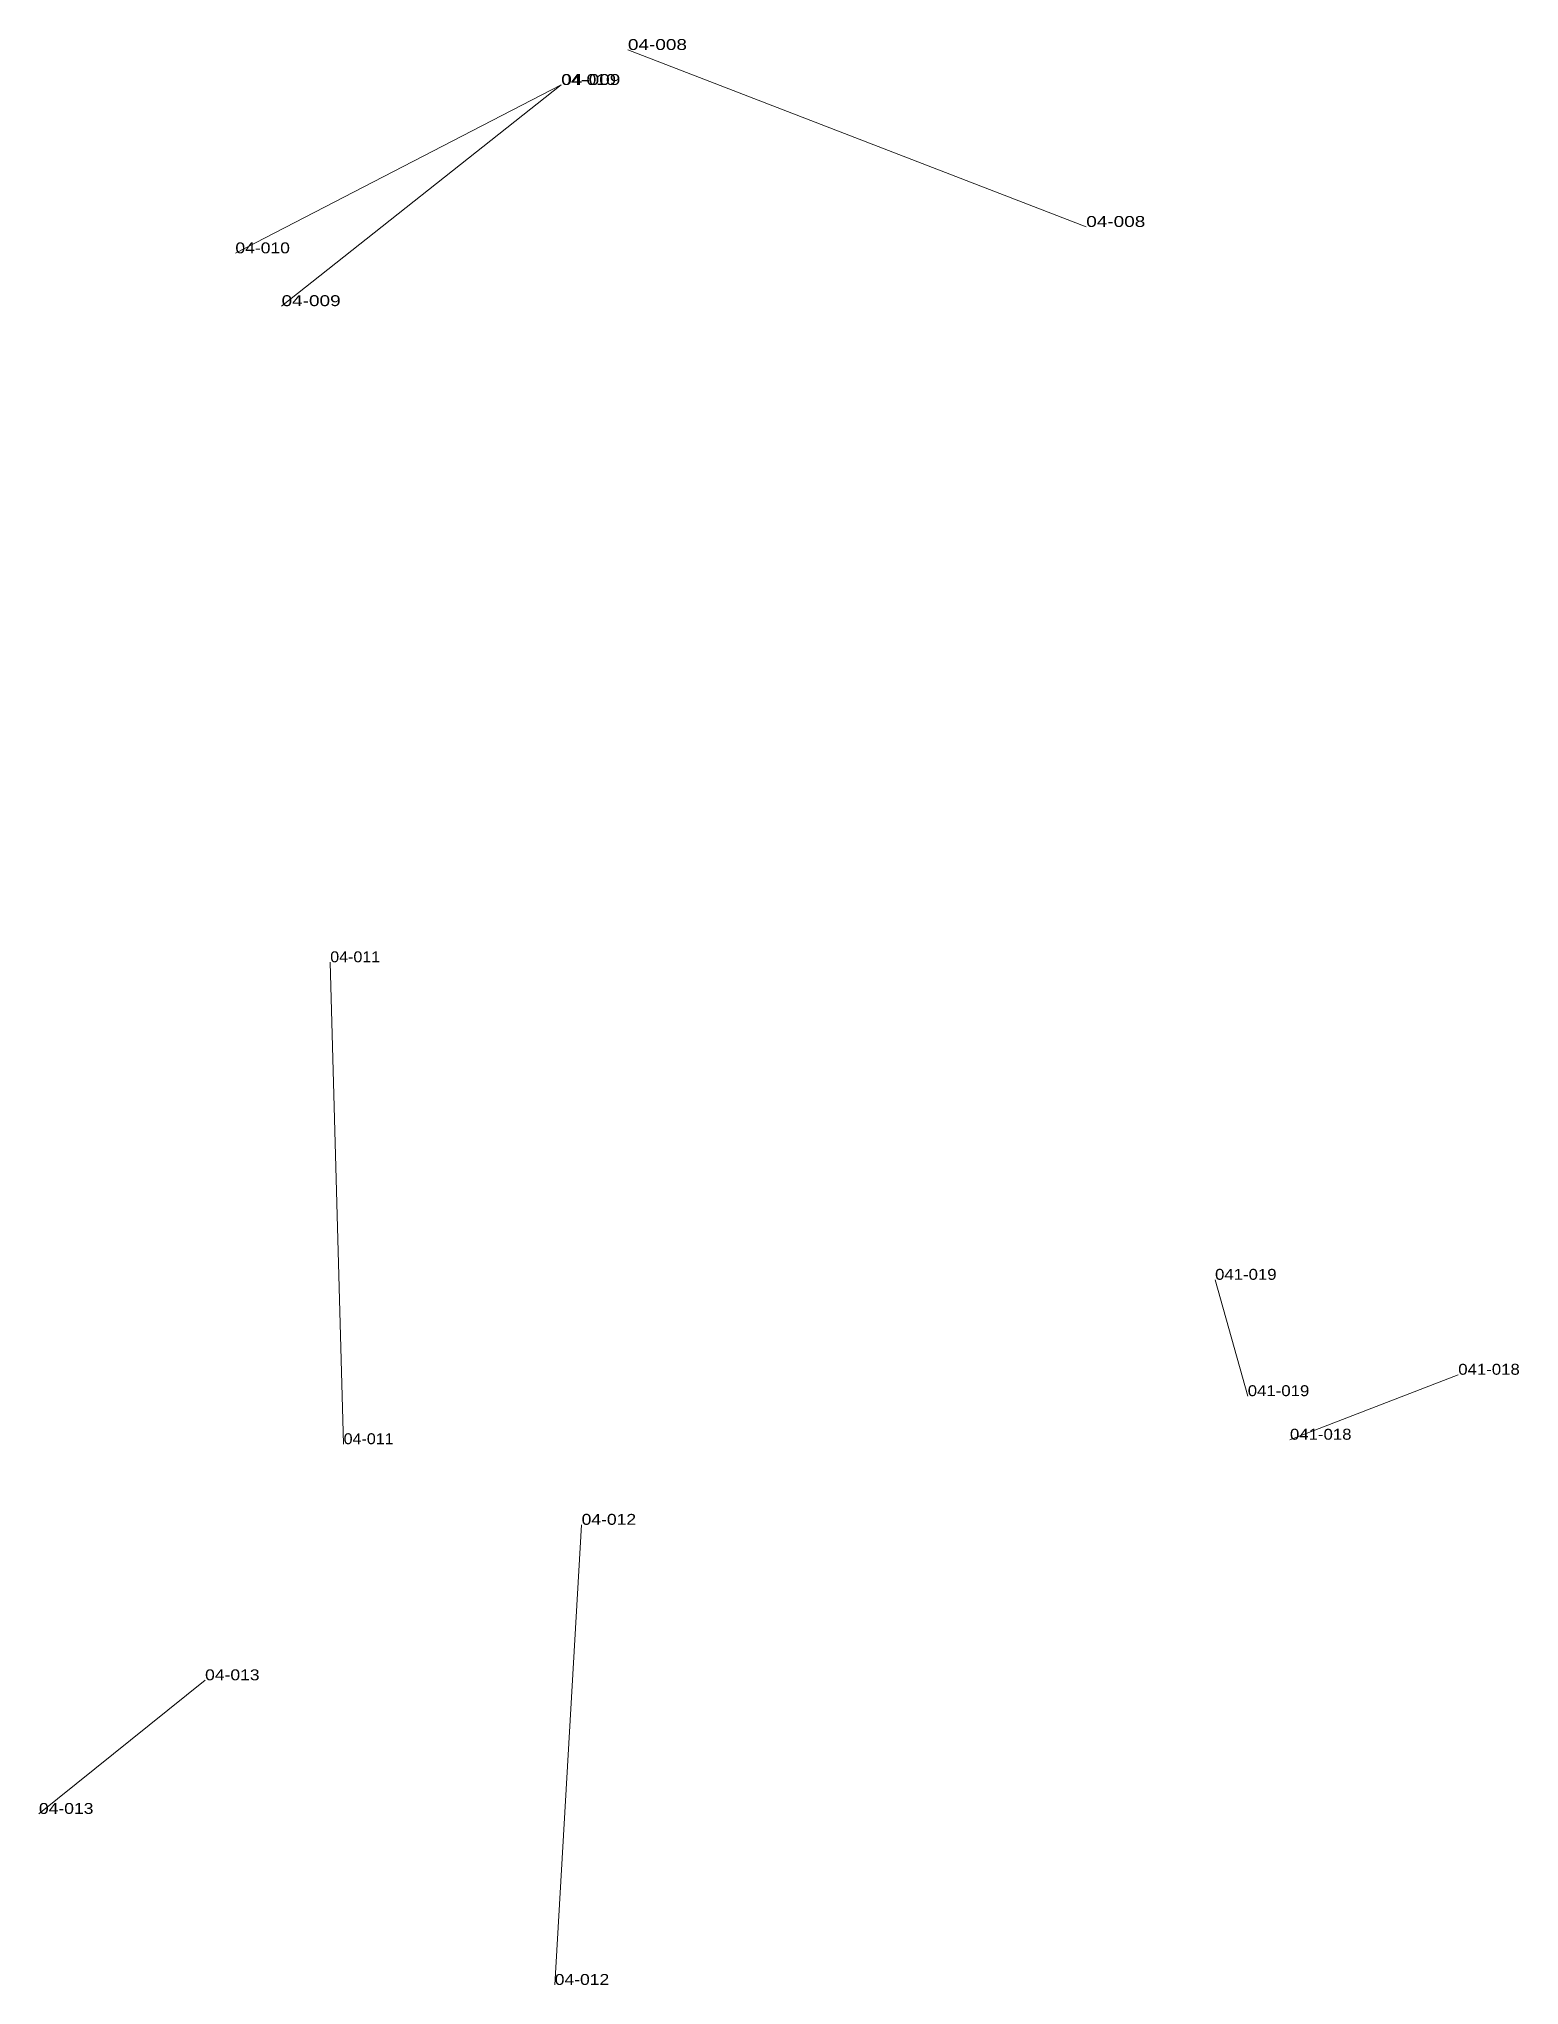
# Model space of a CAD drawing. Header units: metres. Extents: x 571156 to 607184, y 703608 to 727431.
# Drawn here: x 571594.9 to 571866.3, y 722120.1 to 722477 of the extents above; entities that cross this region are included whole.
import ezdxf

# ---------------------------------------------------------------- set-up
doc = ezdxf.new("R2010")
doc.units = ezdxf.units.M
doc.header["$LTSCALE"] = 0.8
doc.layers.add('60', color=7, linetype='Continuous', lineweight=13)
doc.layers.add('61', color=7, linetype='Continuous')

msp = doc.modelspace()

# ---------------------------------------------------------------- texts
at = {"layer": '60'}
for s, width, p in [('04-008', 1.3, (571786.94, 722442.55)), ('04-010', 1.2, (571630.91, 722437.71)), ('04-009', 1.3, (571639.38, 722428.03)), ('041-019', 1.15, (571810.56, 722249.42)), ('041-019', 1.15, (571810.56, 722249.42)), ('041-018', 1.15, (571855.16, 722232.01)), ('041-018', 1.15, (571855.16, 722232.01)), ('04-011', 1.1, (571650.76, 722219.27)), ('04-013', 1.2, (571625.35, 722175.96)), ('04-012', 1.2, (571689.47, 722120.08))]:
    msp.add_text(s, height=2, dxfattribs=dict(at, width=width)).set_placement(p)
at = {"layer": '61'}
for s, width, p in [('04-008', 1.3, (571702.89, 722475.01)), ('04-010', 1.2, (571690.67, 722468.59)), ('04-009', 1.3, (571690.67, 722468.59)), ('04-011', 1.1, (571648.3, 722307.67)), ('041-019', 1.15, (571816.56, 722228.08)), ('041-019', 1.15, (571816.56, 722228.08)), ('041-018', 1.15, (571824.3, 722220.09)), ('041-018', 1.15, (571824.3, 722220.09)), ('04-012', 1.2, (571694.4, 722204.48)), ('04-013', 1.2, (571594.88, 722151.45))]:
    msp.add_text(s, height=2, dxfattribs=dict(at, width=width)).set_placement(p)

# ---------------------------------------------------------------- linework, layer by layer
at = {"layer": '60'}
for p, q in [((571702.89, 722475.01), (571786.94, 722442.55)), ((571690.67, 722468.59), (571630.91, 722437.71)), ((571690.67, 722468.59), (571639.38, 722428.03)), ((571648.3, 722307.67), (571650.76, 722219.27)), ((571816.56, 722228.08), (571810.56, 722249.42)), ((571816.56, 722228.08), (571810.56, 722249.42)), ((571824.3, 722220.09), (571855.16, 722232.01)), ((571824.3, 722220.09), (571855.16, 722232.01)), ((571694.4, 722204.48), (571689.47, 722120.08)), ((571594.88, 722151.45), (571625.35, 722175.96))]:
    msp.add_line(p, q, dxfattribs=at)

msp.set_redraw_order([(e.dxf.handle, doc.entitydb.next_handle()) for e in msp.query("TEXT MTEXT ATTDEF DIMENSION ARC_DIMENSION")])  # texts and dimensions are drawn at this point

doc.saveas('drawing.dxf')
